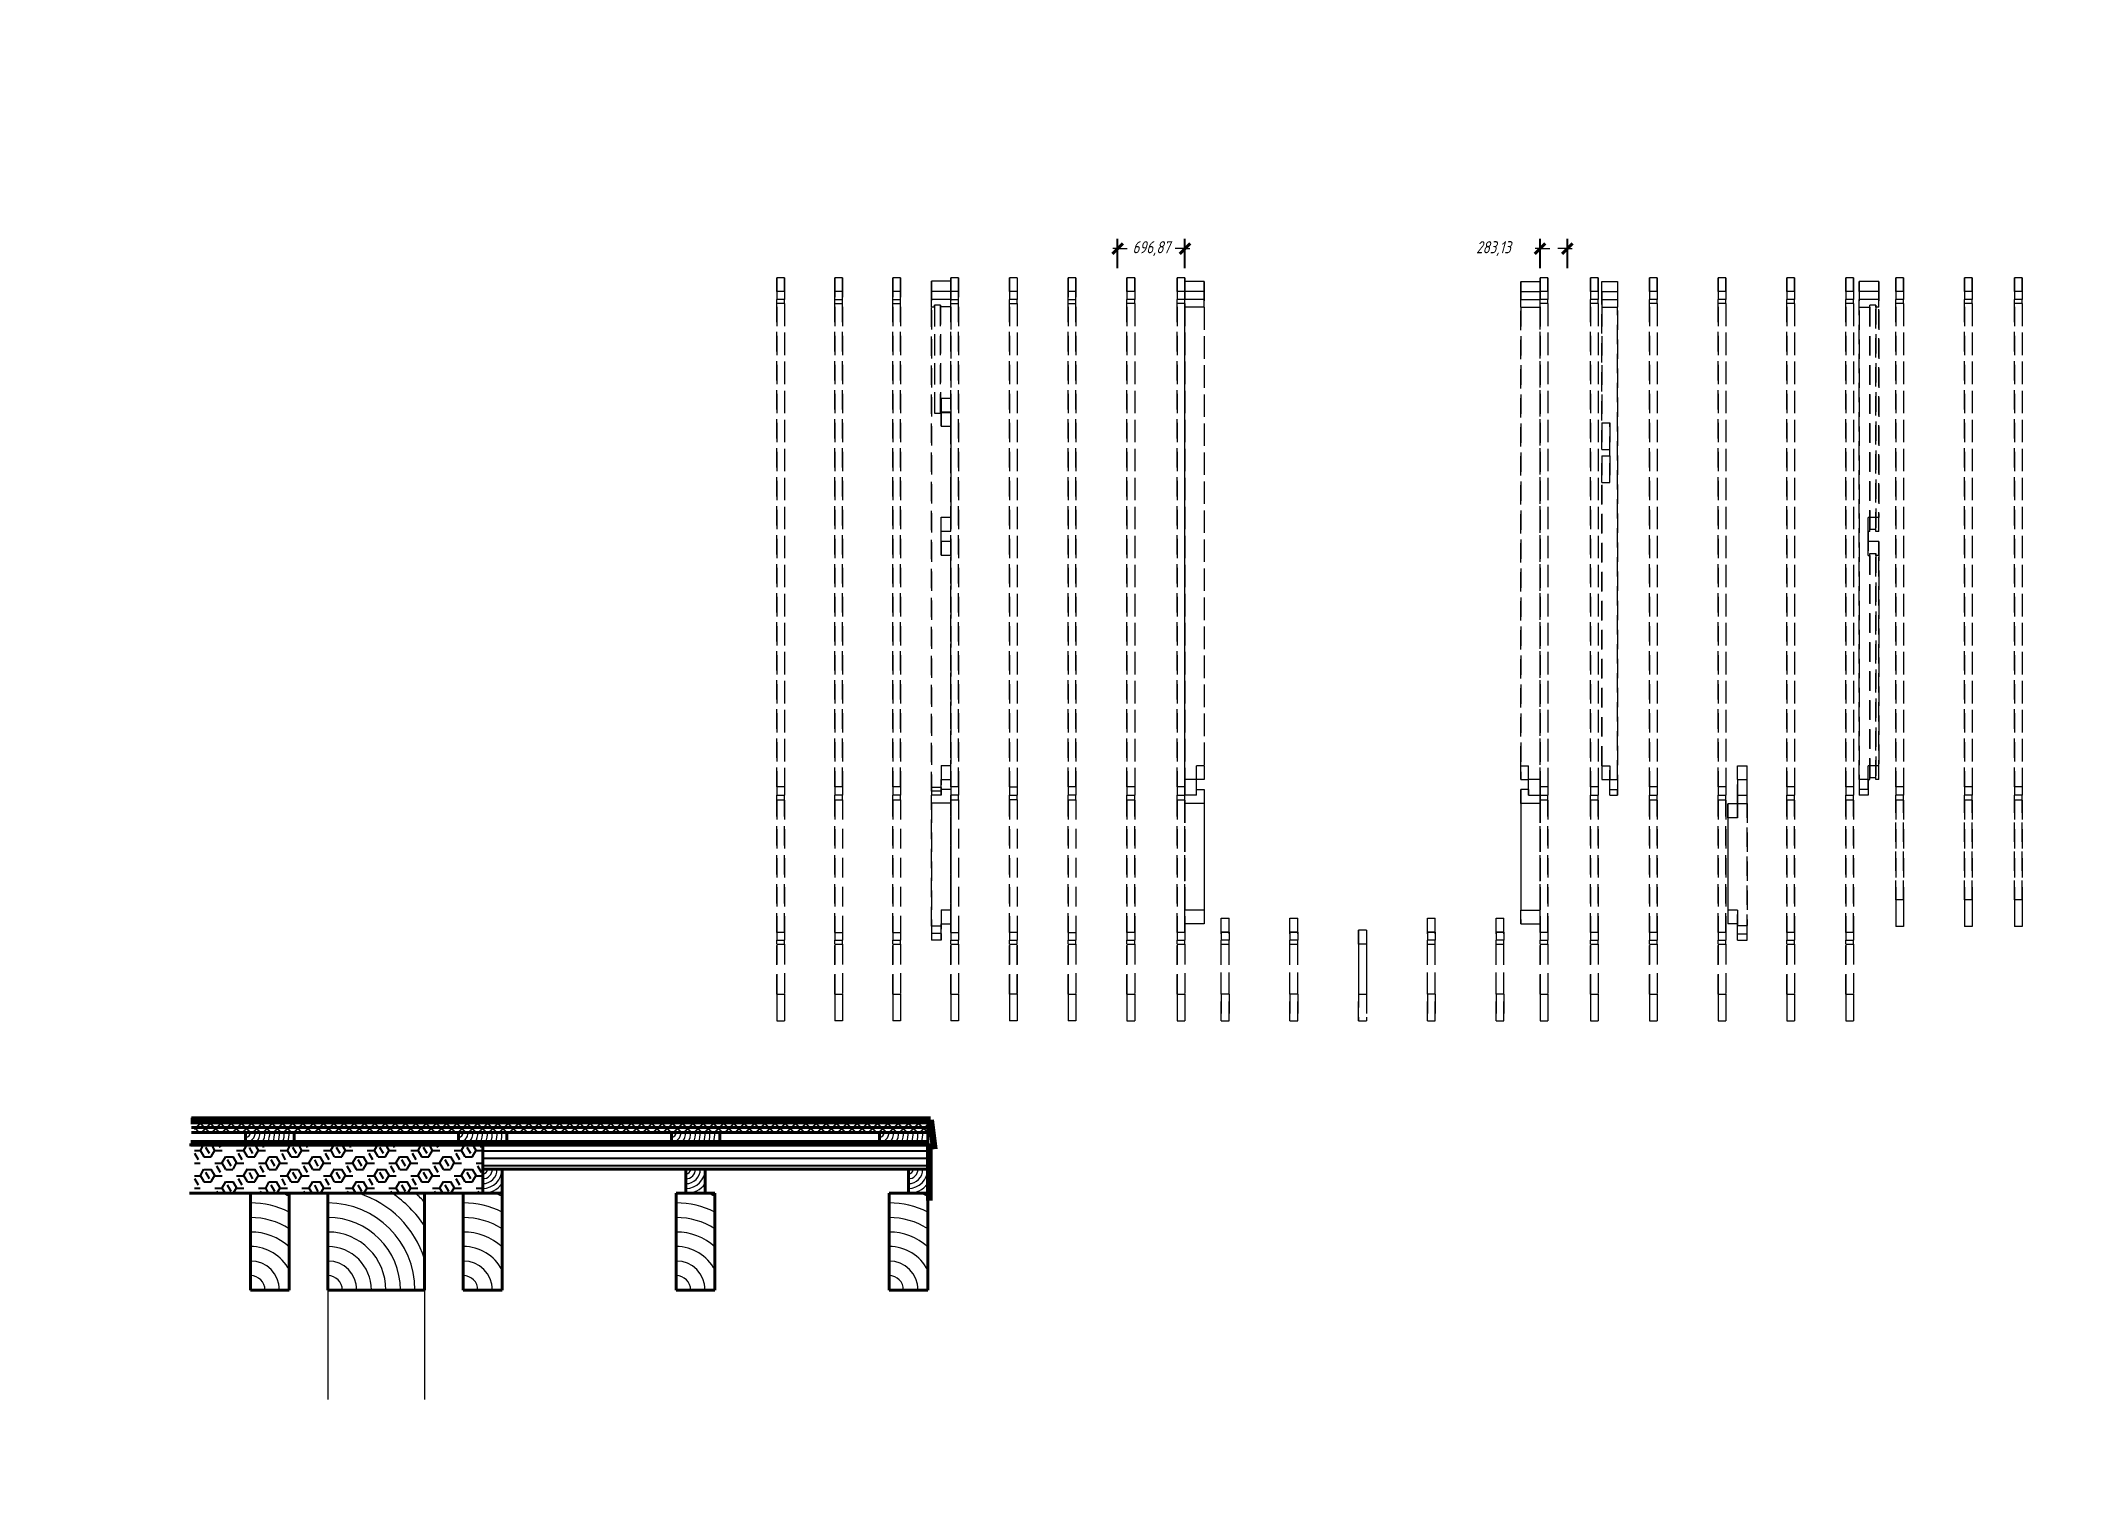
# Model space of a CAD drawing. Header units: millimetres. Extents: x 0 to 6720, y 0 to 297.
# Drawn here: x 2520 to 2940, y 0 to 297 of the extents above; entities that cross this region are included whole.
import ezdxf

# ---------------------------------------------------------------- set-up
doc = ezdxf.new("R2010")
doc.units = ezdxf.units.MM
for name, pattern in [('K5LT_BASIC', [0]), ('K5LT_DASHED', [6, 4, -2]), ('K5LT_REINFORCED', [0]), ('K5LT_THIN', [0])]:
    doc.linetypes.add(name, pattern=pattern)
doc.layers.add('Системный слой', color=7, linetype='Continuous')
doc.styles.add('KDIMTEXTSTYLE', font='GOST_AU.SHX', dxfattribs={"width": 0.96, "oblique": 15, "height": 5})
doc.dimstyles.new('KDIMSTYLE (0.02)', dxfattribs={"dimtxt": 5, "dimasz": 1, "dimexe": 2, "dimexo": 0, "dimgap": 1, "dimtad": 1, "dimlfac": 50, "dimtxsty": 'KDIMTEXTSTYLE', "dimsah": 1, "dimcen": 0, "dimdle": 1, "dimadec": 0, "dimazin": 0, "dimtfac": 0.667, "dimtmove": 0, "dimatfit": 3, "dimfxl": 0, "dimtvp": 1, "dimtolj": 1, "dimtzin": 0, "dimarcsym": 0})

msp = doc.modelspace()

# ---------------------------------------------------------------- blocks, each defined once
blk = doc.blocks.new('U178')
at = {"layer": 'Системный слой', "color": 7, "linetype": 'K5LT_DASHED', "lineweight": 18}
for p, q in [((2672.16, 245.11), (2672.16, 247.99)), ((2673.76, 247.99), (2672.16, 247.99)), ((2672.16, 247.99), (2672.16, 94.37)), ((2673.76, 245.11), (2673.76, 247.99)), ((2673.76, 247.99), (2673.76, 94.37)), ((2684.16, 245.11), (2684.16, 247.99)), ((2685.76, 247.99), (2684.16, 247.99)), ((2684.16, 247.99), (2684.16, 94.37)), ((2685.76, 245.11), (2685.76, 247.99)), ((2685.76, 247.99), (2685.76, 94.37)), ((2696.16, 245.11), (2696.16, 247.99)), ((2697.76, 247.99), (2696.16, 247.99)), ((2696.16, 247.99), (2696.16, 94.37)), ((2697.76, 245.11), (2697.76, 247.99)), ((2697.76, 247.99), (2697.76, 94.37)), ((2708.16, 245.11), (2708.16, 247.99)), ((2709.76, 247.99), (2708.16, 247.99)), ((2708.16, 247.99), (2708.16, 94.37)), ((2709.76, 245.11), (2709.76, 247.99)), ((2709.76, 247.99), (2709.76, 94.37)), ((2721.89, 247.99), (2720.29, 247.99)), ((2720.29, 245.11), (2720.29, 247.99)), ((2720.29, 247.99), (2720.29, 94.37)), ((2721.89, 247.99), (2721.89, 245.11)), ((2721.89, 247.99), (2721.89, 94.37)), ((2732.43, 245.11), (2732.43, 247.99)), ((2734.03, 247.99), (2732.43, 247.99)), ((2732.43, 247.99), (2732.43, 94.37)), ((2734.03, 245.11), (2734.03, 247.99)), ((2734.03, 247.99), (2734.03, 94.37)), ((2744.56, 245.11), (2744.56, 247.99)), ((2746.16, 247.99), (2744.56, 247.99)), ((2744.56, 247.99), (2744.56, 94.37)), ((2746.16, 245.11), (2746.16, 247.99)), ((2746.16, 247.99), (2746.16, 94.37)), ((2754.96, 245.11), (2754.96, 247.99)), ((2756.56, 247.99), (2754.96, 247.99)), ((2754.96, 247.99), (2754.96, 94.37)), ((2756.56, 245.11), (2756.56, 247.99)), ((2756.56, 247.99), (2756.56, 94.37)), ((2829.96, 245.11), (2829.96, 247.99)), ((2831.56, 247.99), (2829.96, 247.99)), ((2829.96, 247.99), (2829.96, 94.37)), ((2831.56, 245.11), (2831.56, 247.99)), ((2831.56, 247.99), (2831.56, 94.37)), ((2840.36, 245.11), (2840.36, 247.99)), ((2841.96, 247.99), (2840.36, 247.99)), ((2840.36, 247.99), (2840.36, 94.37)), ((2841.96, 245.11), (2841.96, 247.99)), ((2841.96, 247.99), (2841.96, 94.37)), ((2852.56, 245.11), (2852.56, 247.99)), ((2854.16, 247.99), (2852.56, 247.99)), ((2852.56, 247.99), (2852.56, 94.37)), ((2854.16, 245.11), (2854.16, 247.99)), ((2854.16, 247.99), (2854.16, 94.37)), ((2866.76, 245.11), (2866.76, 247.99)), ((2868.36, 247.99), (2866.76, 247.99)), ((2866.76, 247.99), (2866.76, 94.37)), ((2868.36, 245.11), (2868.36, 247.99)), ((2868.36, 247.99), (2868.36, 94.37)), ((2880.96, 245.11), (2880.96, 247.99)), ((2882.56, 247.99), (2880.96, 247.99)), ((2880.96, 247.99), (2880.96, 94.37)), ((2882.56, 245.11), (2882.56, 247.99)), ((2882.56, 247.99), (2882.56, 94.37)), ((2893.16, 245.11), (2893.16, 247.99)), ((2894.76, 247.99), (2893.16, 247.99)), ((2893.16, 247.99), (2893.16, 94.37)), ((2894.76, 245.11), (2894.76, 247.99)), ((2894.76, 247.99), (2894.76, 94.37)), ((2903.48, 245.11), (2903.48, 247.99)), ((2905.08, 247.99), (2903.48, 247.99)), ((2903.48, 247.99), (2903.48, 113.85)), ((2905.08, 245.11), (2905.08, 247.99)), ((2905.08, 247.99), (2905.08, 113.85)), ((2917.68, 245.11), (2917.68, 247.99)), ((2919.28, 247.99), (2917.68, 247.99)), ((2917.68, 247.99), (2917.68, 113.85)), ((2919.28, 245.11), (2919.28, 247.99)), ((2919.28, 247.99), (2919.28, 113.85)), ((2928.01, 245.11), (2928.01, 247.99)), ((2929.61, 247.99), (2928.01, 247.99)), ((2928.01, 247.99), (2928.01, 113.85)), ((2929.61, 245.11), (2929.61, 247.99)), ((2929.61, 247.99), (2929.61, 113.85)), ((2673.76, 245.11), (2672.16, 245.11)), ((2672.16, 245.11), (2672.16, 243.48)), ((2673.76, 245.11), (2673.76, 243.48)), ((2684.16, 243.48), (2684.16, 245.11)), ((2685.76, 245.11), (2684.16, 245.11)), ((2685.76, 243.48), (2685.76, 245.11)), ((2696.16, 243.48), (2696.16, 245.11)), ((2697.76, 245.11), (2696.16, 245.11)), ((2697.76, 243.48), (2697.76, 245.11)), ((2708.16, 247.29), (2704.16, 247.29)), ((2704.16, 245.11), (2704.16, 247.29)), ((2704.16, 247.29), (2704.16, 112.41)), ((2708.16, 245.11), (2704.16, 245.11)), ((2704.16, 243.48), (2704.16, 245.11)), ((2708.16, 245.11), (2708.16, 247.29)), ((2708.16, 247.29), (2708.16, 223.12)), ((2708.16, 243.48), (2708.16, 245.11)), ((2708.16, 243.48), (2708.16, 245.11)), ((2709.76, 245.11), (2708.16, 245.11)), ((2709.76, 243.48), (2709.76, 245.11)), ((2721.89, 245.11), (2720.29, 245.11)), ((2720.29, 245.11), (2720.29, 243.48)), ((2721.89, 245.11), (2721.89, 243.48)), ((2732.43, 243.48), (2732.43, 245.11)), ((2734.03, 245.11), (2732.43, 245.11)), ((2734.03, 243.48), (2734.03, 245.11)), ((2746.16, 245.11), (2744.56, 245.11)), ((2744.56, 245.11), (2744.56, 243.48)), ((2746.16, 245.11), (2746.16, 243.48)), ((2756.56, 245.11), (2754.96, 245.11)), ((2754.96, 245.11), (2754.96, 243.48)), ((2760.56, 247.23), (2756.56, 247.23)), ((2756.56, 117.28), (2756.56, 247.23)), ((2756.56, 247.23), (2756.56, 245.11)), ((2756.56, 245.11), (2756.56, 243.48)), ((2760.56, 245.11), (2756.56, 245.11)), ((2756.56, 245.11), (2756.56, 243.48)), ((2760.56, 245.11), (2760.56, 247.23)), ((2760.56, 247.23), (2760.56, 147.12)), ((2760.56, 243.48), (2760.56, 245.11)), ((2825.96, 147.12), (2825.96, 247.23)), ((2825.96, 247.23), (2825.96, 245.11)), ((2825.96, 247.23), (2829.96, 247.23)), ((2825.96, 245.11), (2825.96, 243.48)), ((2825.96, 245.11), (2829.96, 245.11)), ((2829.96, 117.28), (2829.96, 247.23)), ((2829.96, 245.11), (2829.96, 247.23)), ((2831.56, 245.11), (2829.96, 245.11)), ((2829.96, 245.11), (2829.96, 243.48)), ((2829.96, 243.48), (2829.96, 245.11)), ((2831.56, 245.11), (2831.56, 243.48)), ((2841.96, 245.11), (2840.36, 245.11)), ((2840.36, 245.11), (2840.36, 243.48)), ((2841.96, 245.11), (2841.96, 243.48)), ((2842.76, 245.11), (2842.76, 247.23)), ((2842.76, 212.47), (2842.76, 247.23)), ((2842.76, 247.23), (2845.96, 247.23)), ((2842.76, 245.11), (2842.76, 243.48)), ((2842.76, 245.11), (2845.96, 245.11)), ((2845.96, 247.23), (2845.96, 245.11)), ((2845.96, 247.23), (2845.96, 142.19)), ((2845.96, 245.11), (2845.96, 243.48)), ((2854.16, 245.11), (2852.56, 245.11)), ((2852.56, 245.11), (2852.56, 243.48)), ((2854.16, 245.11), (2854.16, 243.48)), ((2868.36, 245.11), (2866.76, 245.11)), ((2866.76, 245.11), (2866.76, 243.48)), ((2868.36, 245.11), (2868.36, 243.48)), ((2882.56, 245.11), (2880.96, 245.11)), ((2880.96, 245.11), (2880.96, 243.48)), ((2882.56, 245.11), (2882.56, 243.48)), ((2894.76, 245.11), (2893.16, 245.11)), ((2893.16, 245.11), (2893.16, 243.48)), ((2894.76, 245.11), (2894.76, 243.48)), ((2899.96, 247.23), (2895.96, 247.23)), ((2895.96, 245.11), (2895.96, 247.23)), ((2895.96, 247.23), (2895.96, 142.19)), ((2899.96, 245.11), (2895.96, 245.11)), ((2895.96, 245.11), (2895.96, 243.48)), ((2899.96, 245.11), (2899.96, 247.23)), ((2899.96, 247.23), (2899.96, 198.41)), ((2899.96, 243.48), (2899.96, 245.11)), ((2905.08, 245.11), (2903.48, 245.11)), ((2903.48, 245.11), (2903.48, 243.48)), ((2905.08, 245.11), (2905.08, 243.48)), ((2919.28, 245.11), (2917.68, 245.11)), ((2917.68, 245.11), (2917.68, 243.48)), ((2919.28, 245.11), (2919.28, 243.48)), ((2929.61, 245.11), (2928.01, 245.11)), ((2928.01, 245.11), (2928.01, 243.48)), ((2929.61, 245.11), (2929.61, 243.48)), ((2672.16, 242.64), (2672.16, 243.48)), ((2673.76, 243.48), (2672.16, 243.48)), ((2673.76, 242.64), (2672.16, 242.64)), ((2672.16, 142.77), (2672.16, 242.64)), ((2673.76, 242.64), (2673.76, 243.48)), ((2673.76, 242.64), (2673.76, 142.77)), ((2684.16, 242.64), (2684.16, 243.48)), ((2684.16, 243.48), (2685.76, 243.48)), ((2684.16, 142.77), (2684.16, 242.64)), ((2684.16, 242.64), (2685.76, 242.64)), ((2685.76, 242.64), (2685.76, 243.48)), ((2685.76, 142.77), (2685.76, 242.64)), ((2696.16, 242.64), (2696.16, 243.48)), ((2696.16, 243.48), (2697.76, 243.48)), ((2696.16, 142.77), (2696.16, 242.64)), ((2696.16, 242.64), (2697.76, 242.64)), ((2697.76, 242.64), (2697.76, 243.48)), ((2697.76, 142.77), (2697.76, 242.64)), ((2708.16, 243.48), (2704.16, 243.48)), ((2704.16, 241.94), (2704.16, 243.48)), ((2704.16, 141.83), (2704.16, 241.94)), ((2704.16, 241.94), (2704.76, 241.94)), ((2704.76, 241.94), (2704.76, 242.3)), ((2706, 242.3), (2704.76, 242.3)), ((2704.76, 242.3), (2704.76, 219.99)), ((2704.76, 241.94), (2704.76, 219.99)), ((2706, 241.94), (2706, 242.3)), ((2706, 242.3), (2706, 219.99)), ((2708.16, 241.94), (2706, 241.94)), ((2706, 219.99), (2706, 241.94)), ((2708.16, 241.94), (2708.16, 243.48)), ((2708.16, 242.64), (2708.16, 243.48)), ((2708.16, 243.48), (2709.76, 243.48)), ((2708.16, 142.77), (2708.16, 242.64)), ((2708.16, 242.64), (2709.76, 242.64)), ((2708.16, 241.94), (2708.16, 220.24)), ((2709.76, 242.64), (2709.76, 243.48)), ((2709.76, 142.77), (2709.76, 242.64)), ((2720.29, 242.64), (2720.29, 243.48)), ((2721.89, 243.48), (2720.29, 243.48)), ((2720.29, 142.77), (2720.29, 242.64)), ((2720.29, 242.64), (2721.89, 242.64)), ((2721.89, 242.64), (2721.89, 243.48)), ((2721.89, 242.64), (2721.89, 142.77)), ((2732.43, 242.64), (2732.43, 243.48)), ((2732.43, 243.48), (2734.03, 243.48)), ((2732.43, 142.77), (2732.43, 242.64)), ((2732.43, 242.64), (2734.03, 242.64)), ((2734.03, 242.64), (2734.03, 243.48)), ((2734.03, 142.77), (2734.03, 242.64)), ((2744.56, 242.64), (2744.56, 243.48)), ((2746.16, 243.48), (2744.56, 243.48)), ((2746.16, 242.64), (2744.56, 242.64)), ((2744.56, 142.77), (2744.56, 242.64)), ((2746.16, 242.64), (2746.16, 243.48)), ((2746.16, 242.64), (2746.16, 142.77)), ((2754.96, 242.64), (2754.96, 243.48)), ((2756.56, 243.48), (2754.96, 243.48)), ((2756.56, 242.64), (2754.96, 242.64)), ((2754.96, 142.77), (2754.96, 242.64)), ((2756.56, 242.64), (2756.56, 243.48)), ((2760.56, 243.48), (2756.56, 243.48)), ((2756.56, 241.88), (2756.56, 243.48)), ((2756.56, 242.64), (2756.56, 142.77)), ((2760.56, 241.88), (2756.56, 241.88)), ((2756.56, 144.23), (2756.56, 241.88)), ((2760.56, 241.88), (2760.56, 243.48)), ((2760.56, 241.88), (2760.56, 144.23)), ((2825.96, 241.88), (2825.96, 243.48)), ((2825.96, 243.48), (2829.96, 243.48)), ((2825.96, 241.88), (2825.96, 144.23)), ((2825.96, 241.88), (2829.96, 241.88)), ((2829.96, 242.64), (2829.96, 243.48)), ((2831.56, 243.48), (2829.96, 243.48)), ((2829.96, 241.88), (2829.96, 243.48)), ((2831.56, 242.64), (2829.96, 242.64)), ((2829.96, 142.77), (2829.96, 242.64)), ((2829.96, 241.88), (2829.96, 144.23)), ((2831.56, 242.64), (2831.56, 243.48)), ((2831.56, 242.64), (2831.56, 142.77)), ((2840.36, 242.64), (2840.36, 243.48)), ((2841.96, 243.48), (2840.36, 243.48)), ((2841.96, 242.64), (2840.36, 242.64)), ((2840.36, 142.77), (2840.36, 242.64)), ((2841.96, 242.64), (2841.96, 243.48)), ((2841.96, 242.64), (2841.96, 142.77)), ((2842.76, 243.48), (2842.76, 241.88)), ((2842.76, 243.48), (2845.96, 243.48)), ((2842.76, 241.88), (2842.76, 218.02)), ((2842.76, 241.88), (2845.96, 241.88)), ((2845.96, 243.48), (2845.96, 241.88)), ((2845.96, 144.23), (2845.96, 241.88)), ((2852.56, 242.64), (2852.56, 243.48)), ((2854.16, 243.48), (2852.56, 243.48)), ((2854.16, 242.64), (2852.56, 242.64)), ((2852.56, 142.77), (2852.56, 242.64)), ((2854.16, 242.64), (2854.16, 243.48)), ((2854.16, 242.64), (2854.16, 142.77)), ((2866.76, 242.64), (2866.76, 243.48)), ((2868.36, 243.48), (2866.76, 243.48)), ((2868.36, 242.64), (2866.76, 242.64)), ((2866.76, 142.77), (2866.76, 242.64)), ((2868.36, 242.64), (2868.36, 243.48)), ((2868.36, 242.64), (2868.36, 142.77)), ((2880.96, 242.64), (2880.96, 243.48)), ((2882.56, 243.48), (2880.96, 243.48)), ((2882.56, 242.64), (2880.96, 242.64)), ((2880.96, 142.77), (2880.96, 242.64)), ((2882.56, 242.64), (2882.56, 243.48)), ((2882.56, 242.64), (2882.56, 142.77)), ((2893.16, 242.64), (2893.16, 243.48)), ((2894.76, 243.48), (2893.16, 243.48)), ((2894.76, 242.64), (2893.16, 242.64)), ((2893.16, 142.77), (2893.16, 242.64)), ((2894.76, 242.64), (2894.76, 243.48)), ((2894.76, 242.64), (2894.76, 142.77)), ((2899.96, 243.48), (2895.96, 243.48)), ((2895.96, 241.88), (2895.96, 243.48)), ((2895.96, 144.23), (2895.96, 241.88)), ((2895.96, 241.88), (2898.12, 241.88)), ((2898.12, 241.88), (2898.12, 242.3)), ((2899.36, 242.3), (2898.12, 242.3)), ((2898.12, 195.94), (2898.12, 242.3)), ((2898.12, 241.88), (2898.12, 195.52)), ((2899.36, 241.88), (2899.36, 242.3)), ((2899.36, 242.3), (2899.36, 195.94)), ((2899.96, 241.88), (2899.36, 241.88)), ((2899.36, 195.52), (2899.36, 241.88)), ((2899.96, 241.88), (2899.96, 243.48)), ((2899.96, 195.52), (2899.96, 241.88)), ((2903.48, 242.64), (2903.48, 243.48)), ((2905.08, 243.48), (2903.48, 243.48)), ((2905.08, 242.64), (2903.48, 242.64)), ((2903.48, 142.77), (2903.48, 242.64)), ((2905.08, 242.64), (2905.08, 243.48)), ((2905.08, 242.64), (2905.08, 142.77)), ((2917.68, 242.64), (2917.68, 243.48)), ((2919.28, 243.48), (2917.68, 243.48)), ((2919.28, 242.64), (2917.68, 242.64)), ((2917.68, 142.77), (2917.68, 242.64)), ((2919.28, 242.64), (2919.28, 243.48)), ((2919.28, 242.64), (2919.28, 142.77)), ((2928.01, 242.64), (2928.01, 243.48)), ((2929.61, 243.48), (2928.01, 243.48)), ((2929.61, 242.64), (2928.01, 242.64)), ((2928.01, 142.77), (2928.01, 242.64)), ((2929.61, 242.64), (2929.61, 243.48)), ((2929.61, 242.64), (2929.61, 142.77)), ((2706.16, 220.16), (2706.16, 223.12)), ((2706.16, 223.12), (2708.16, 223.12)), ((2706.16, 223.12), (2706.16, 220.24)), ((2708.16, 223.12), (2708.16, 220.24)), ((2704.76, 219.99), (2706, 219.99)), ((2706.16, 217.28), (2706.16, 220.24)), ((2706.16, 220.24), (2708.16, 220.24)), ((2706.16, 220.16), (2706.16, 217.28)), ((2706.16, 220.16), (2708.16, 220.16)), ((2708.16, 217.28), (2708.16, 220.16)), ((2708.16, 220.16), (2708.16, 198.47)), ((2706.16, 217.28), (2708.16, 217.28)), ((2708.16, 195.58), (2708.16, 217.28)), ((2842.76, 218.02), (2842.76, 212.47)), ((2842.76, 218.02), (2844.36, 218.02)), ((2844.36, 211.18), (2844.36, 218.02)), ((2844.36, 218.02), (2844.36, 212.47)), ((2842.76, 212.47), (2844.36, 212.47)), ((2842.76, 205.63), (2842.76, 211.18)), ((2842.76, 211.18), (2842.76, 144.23)), ((2842.76, 211.18), (2844.36, 211.18)), ((2844.36, 205.63), (2844.36, 212.47)), ((2844.36, 211.18), (2844.36, 205.63)), ((2842.76, 147.12), (2842.76, 205.63)), ((2842.76, 205.63), (2844.36, 205.63)), ((2706.16, 193.53), (2706.16, 198.47)), ((2706.16, 195.58), (2706.16, 198.47)), ((2706.16, 198.47), (2708.16, 198.47)), ((2708.16, 195.58), (2708.16, 198.47)), ((2899.96, 198.41), (2897.8, 198.41)), ((2897.8, 195.52), (2897.8, 198.41)), ((2897.8, 193.47), (2897.8, 198.41)), ((2899.96, 195.52), (2899.96, 198.41)), ((2706.16, 190.65), (2706.16, 195.58)), ((2706.16, 195.58), (2708.16, 195.58)), ((2706.16, 193.53), (2706.16, 190.65)), ((2706.16, 193.53), (2708.16, 193.53)), ((2708.16, 190.65), (2708.16, 193.53)), ((2708.16, 193.53), (2708.16, 147.18)), ((2898.12, 195.52), (2897.8, 195.52)), ((2897.8, 195.52), (2897.8, 190.59)), ((2899.96, 193.47), (2897.8, 193.47)), ((2897.8, 190.59), (2897.8, 193.47)), ((2898.12, 195.52), (2898.12, 195.94)), ((2899.36, 195.94), (2898.12, 195.94)), ((2899.36, 195.52), (2899.36, 195.94)), ((2899.96, 195.52), (2899.36, 195.52)), ((2899.96, 190.59), (2899.96, 193.47)), ((2899.96, 193.47), (2899.96, 147.12)), ((2706.16, 190.65), (2708.16, 190.65)), ((2708.16, 144.29), (2708.16, 190.65)), ((2897.8, 190.59), (2898.12, 190.59)), ((2898.12, 190.59), (2898.12, 191.01)), ((2898.12, 144.65), (2898.12, 191.01)), ((2898.12, 191.01), (2899.36, 191.01)), ((2898.12, 190.59), (2898.12, 144.23)), ((2899.36, 190.59), (2899.36, 191.01)), ((2899.36, 191.01), (2899.36, 144.65)), ((2899.96, 190.59), (2899.36, 190.59)), ((2899.36, 144.23), (2899.36, 190.59)), ((2899.96, 144.23), (2899.96, 190.59)), ((2706.16, 147.18), (2706.16, 142.25)), ((2706.16, 147.18), (2708.16, 147.18)), ((2706.16, 147.18), (2706.16, 144.29)), ((2708.16, 144.29), (2708.16, 147.18)), ((2758.96, 142.19), (2758.96, 147.12)), ((2760.56, 147.12), (2758.96, 147.12)), ((2758.96, 144.23), (2758.96, 147.12)), ((2760.56, 147.12), (2760.56, 144.23)), ((2825.96, 144.23), (2825.96, 147.12)), ((2825.96, 147.12), (2827.56, 147.12)), ((2827.56, 142.19), (2827.56, 147.12)), ((2827.56, 144.23), (2827.56, 147.12)), ((2842.76, 147.12), (2844.36, 147.12)), ((2842.76, 147.12), (2842.76, 144.23)), ((2844.36, 142.19), (2844.36, 147.12)), ((2844.36, 147.12), (2844.36, 144.23)), ((2870.76, 144.23), (2870.76, 147.12)), ((2870.76, 139.23), (2870.76, 147.12)), ((2870.76, 147.12), (2872.76, 147.12)), ((2872.76, 144.23), (2872.76, 147.12)), ((2872.76, 112.35), (2872.76, 147.12)), ((2899.96, 147.12), (2897.8, 147.12)), ((2897.8, 144.23), (2897.8, 147.12)), ((2897.8, 142.19), (2897.8, 147.12)), ((2899.96, 144.23), (2899.96, 147.12)), ((2706.16, 141.83), (2706.16, 144.29)), ((2706.16, 144.29), (2708.16, 144.29)), ((2756.56, 140.99), (2756.56, 144.23)), ((2758.96, 144.23), (2756.56, 144.23)), ((2758.96, 140.99), (2758.96, 144.23)), ((2760.56, 144.23), (2758.96, 144.23)), ((2825.96, 144.23), (2827.56, 144.23)), ((2827.56, 140.99), (2827.56, 144.23)), ((2829.96, 144.23), (2827.56, 144.23)), ((2829.96, 140.99), (2829.96, 144.23)), ((2842.76, 144.23), (2844.36, 144.23)), ((2844.36, 140.99), (2844.36, 144.23)), ((2844.36, 144.23), (2845.96, 144.23)), ((2845.96, 144.23), (2845.96, 140.99)), ((2870.76, 144.23), (2870.76, 140.99)), ((2870.76, 144.23), (2872.76, 144.23)), ((2872.76, 140.99), (2872.76, 144.23)), ((2897.8, 144.23), (2895.96, 144.23)), ((2895.96, 144.23), (2895.96, 140.99)), ((2897.8, 144.23), (2897.8, 140.99)), ((2897.8, 144.23), (2898.12, 144.23)), ((2898.12, 144.23), (2898.12, 144.65)), ((2898.12, 144.65), (2899.36, 144.65)), ((2899.36, 144.23), (2899.36, 144.65)), ((2899.96, 144.23), (2899.36, 144.23)), ((2673.76, 142.77), (2672.16, 142.77)), ((2672.16, 142.77), (2672.16, 140.99)), ((2672.16, 140.06), (2672.16, 140.99)), ((2672.16, 140.99), (2673.76, 140.99)), ((2672.16, 112.61), (2672.16, 140.06)), ((2672.16, 140.06), (2673.76, 140.06)), ((2673.76, 142.77), (2673.76, 140.99)), ((2673.76, 140.06), (2673.76, 140.99)), ((2673.76, 112.61), (2673.76, 140.06)), ((2685.76, 142.77), (2684.16, 142.77)), ((2684.16, 142.77), (2684.16, 140.99)), ((2684.16, 140.06), (2684.16, 140.99)), ((2685.76, 140.99), (2684.16, 140.99)), ((2684.16, 112.61), (2684.16, 140.06)), ((2684.16, 140.06), (2685.76, 140.06)), ((2685.76, 142.77), (2685.76, 140.99)), ((2685.76, 140.06), (2685.76, 140.99)), ((2685.76, 140.06), (2685.76, 112.61)), ((2697.76, 142.77), (2696.16, 142.77)), ((2696.16, 142.77), (2696.16, 140.99)), ((2696.16, 140.06), (2696.16, 140.99)), ((2697.76, 140.99), (2696.16, 140.99)), ((2696.16, 112.61), (2696.16, 140.06)), ((2696.16, 140.06), (2697.76, 140.06)), ((2697.76, 142.77), (2697.76, 140.99)), ((2697.76, 140.06), (2697.76, 140.99)), ((2697.76, 140.06), (2697.76, 112.61)), ((2706.16, 142.61), (2704.16, 142.61)), ((2704.16, 141.83), (2704.16, 142.61)), ((2704.16, 142.61), (2704.16, 140.99)), ((2706.16, 141.83), (2704.16, 141.83)), ((2706.16, 140.99), (2704.16, 140.99)), ((2704.16, 139.36), (2704.16, 140.99)), ((2708.16, 139.36), (2704.16, 139.36)), ((2704.16, 113.96), (2704.16, 139.36)), ((2706.16, 140.99), (2706.16, 142.61)), ((2706.16, 142.61), (2706.16, 141.83)), ((2706.16, 142.25), (2706.16, 140.99)), ((2706.16, 142.25), (2708.16, 142.25)), ((2709.76, 142.77), (2708.16, 142.77)), ((2708.16, 142.77), (2708.16, 140.99)), ((2708.16, 142.25), (2708.16, 117.34)), ((2708.16, 142.25), (2708.16, 139.36)), ((2708.16, 140.06), (2708.16, 140.99)), ((2709.76, 140.99), (2708.16, 140.99)), ((2708.16, 112.61), (2708.16, 140.06)), ((2708.16, 140.06), (2709.76, 140.06)), ((2708.16, 114.46), (2708.16, 139.36)), ((2709.76, 142.77), (2709.76, 140.99)), ((2709.76, 140.06), (2709.76, 140.99)), ((2709.76, 140.06), (2709.76, 112.61)), ((2720.29, 142.77), (2720.29, 140.99)), ((2720.29, 142.77), (2721.89, 142.77)), ((2720.29, 140.06), (2720.29, 140.99)), ((2720.29, 140.99), (2721.89, 140.99)), ((2721.89, 140.06), (2720.29, 140.06)), ((2720.29, 112.61), (2720.29, 140.06)), ((2721.89, 142.77), (2721.89, 140.99)), ((2721.89, 140.06), (2721.89, 140.99)), ((2721.89, 140.06), (2721.89, 112.61)), ((2734.03, 142.77), (2732.43, 142.77)), ((2732.43, 142.77), (2732.43, 140.99)), ((2732.43, 140.06), (2732.43, 140.99)), ((2734.03, 140.99), (2732.43, 140.99)), ((2732.43, 112.61), (2732.43, 140.06)), ((2732.43, 140.06), (2734.03, 140.06)), ((2734.03, 142.77), (2734.03, 140.99)), ((2734.03, 140.06), (2734.03, 140.99)), ((2734.03, 140.06), (2734.03, 112.61)), ((2746.16, 142.77), (2744.56, 142.77)), ((2744.56, 142.77), (2744.56, 140.99)), ((2744.56, 140.06), (2744.56, 140.99)), ((2744.56, 140.99), (2746.16, 140.99)), ((2744.56, 112.61), (2744.56, 140.06)), ((2744.56, 140.06), (2746.16, 140.06)), ((2746.16, 142.77), (2746.16, 140.99)), ((2746.16, 140.06), (2746.16, 140.99)), ((2746.16, 112.61), (2746.16, 140.06)), ((2756.56, 142.77), (2754.96, 142.77)), ((2754.96, 142.77), (2754.96, 140.99)), ((2754.96, 140.06), (2754.96, 140.99)), ((2754.96, 140.99), (2756.56, 140.99)), ((2754.96, 112.61), (2754.96, 140.06)), ((2754.96, 140.06), (2756.56, 140.06)), ((2756.56, 142.77), (2756.56, 140.99)), ((2756.56, 140.06), (2756.56, 140.99)), ((2758.96, 140.99), (2756.56, 140.99)), ((2756.56, 139.3), (2756.56, 140.99)), ((2756.56, 112.61), (2756.56, 140.06)), ((2760.56, 139.3), (2756.56, 139.3)), ((2756.56, 139.3), (2756.56, 114.4)), ((2758.96, 140.99), (2758.96, 142.19)), ((2758.96, 142.19), (2760.56, 142.19)), ((2760.56, 142.19), (2760.56, 139.3)), ((2760.56, 142.19), (2760.56, 117.28)), ((2760.56, 139.3), (2760.56, 114.4)), ((2827.56, 142.19), (2825.96, 142.19)), ((2825.96, 139.3), (2825.96, 142.19)), ((2825.96, 142.19), (2825.96, 117.28)), ((2829.96, 139.3), (2825.96, 139.3)), ((2825.96, 139.3), (2825.96, 114.4)), ((2827.56, 142.19), (2827.56, 140.99)), ((2827.56, 140.99), (2829.96, 140.99)), ((2831.56, 142.77), (2829.96, 142.77)), ((2829.96, 142.77), (2829.96, 140.99)), ((2829.96, 140.06), (2829.96, 140.99)), ((2829.96, 140.99), (2831.56, 140.99)), ((2829.96, 140.99), (2829.96, 139.3)), ((2829.96, 112.61), (2829.96, 140.06)), ((2829.96, 140.06), (2831.56, 140.06)), ((2829.96, 139.3), (2829.96, 114.4)), ((2831.56, 142.77), (2831.56, 140.99)), ((2831.56, 140.06), (2831.56, 140.99)), ((2831.56, 112.61), (2831.56, 140.06)), ((2841.96, 142.77), (2840.36, 142.77)), ((2840.36, 142.77), (2840.36, 140.99)), ((2840.36, 140.06), (2840.36, 140.99)), ((2840.36, 140.99), (2841.96, 140.99)), ((2840.36, 112.61), (2840.36, 140.06)), ((2840.36, 140.06), (2841.96, 140.06)), ((2841.96, 142.77), (2841.96, 140.99)), ((2841.96, 140.06), (2841.96, 140.99)), ((2841.96, 112.61), (2841.96, 140.06)), ((2844.36, 140.99), (2844.36, 142.19)), ((2844.36, 142.19), (2845.96, 142.19)), ((2844.36, 140.99), (2845.96, 140.99)), ((2845.96, 140.99), (2845.96, 142.19)), ((2854.16, 142.77), (2852.56, 142.77)), ((2852.56, 142.77), (2852.56, 140.99)), ((2852.56, 140.06), (2852.56, 140.99)), ((2852.56, 140.99), (2854.16, 140.99)), ((2852.56, 112.61), (2852.56, 140.06)), ((2852.56, 140.06), (2854.16, 140.06)), ((2854.16, 142.77), (2854.16, 140.99)), ((2854.16, 140.06), (2854.16, 140.99)), ((2854.16, 112.61), (2854.16, 140.06)), ((2868.36, 142.77), (2866.76, 142.77)), ((2866.76, 142.77), (2866.76, 140.99)), ((2866.76, 140.06), (2866.76, 140.99)), ((2866.76, 140.99), (2868.36, 140.99)), ((2866.76, 112.61), (2866.76, 140.06)), ((2866.76, 140.06), (2868.36, 140.06)), ((2868.36, 142.77), (2868.36, 140.99)), ((2868.36, 140.06), (2868.36, 140.99)), ((2868.36, 112.61), (2868.36, 140.06)), ((2870.76, 139.23), (2868.76, 139.23)), ((2868.76, 136.34), (2868.76, 139.23)), ((2868.76, 139.23), (2868.76, 117.28)), ((2870.76, 140.99), (2870.76, 139.3)), ((2870.76, 140.99), (2872.76, 140.99)), ((2870.76, 139.3), (2870.76, 136.34)), ((2870.76, 139.3), (2872.76, 139.3)), ((2870.76, 136.34), (2870.76, 139.23)), ((2872.76, 139.3), (2872.76, 140.99)), ((2872.76, 139.3), (2872.76, 114.07)), ((2882.56, 142.77), (2880.96, 142.77)), ((2880.96, 142.77), (2880.96, 140.99)), ((2880.96, 140.06), (2880.96, 140.99)), ((2880.96, 140.99), (2882.56, 140.99)), ((2880.96, 112.61), (2880.96, 140.06)), ((2880.96, 140.06), (2882.56, 140.06)), ((2882.56, 142.77), (2882.56, 140.99)), ((2882.56, 140.06), (2882.56, 140.99)), ((2882.56, 112.61), (2882.56, 140.06)), ((2894.76, 142.77), (2893.16, 142.77)), ((2893.16, 142.77), (2893.16, 140.99)), ((2893.16, 140.06), (2893.16, 140.99)), ((2893.16, 140.99), (2894.76, 140.99)), ((2893.16, 112.61), (2893.16, 140.06)), ((2893.16, 140.06), (2894.76, 140.06)), ((2894.76, 142.77), (2894.76, 140.99)), ((2894.76, 140.06), (2894.76, 140.99)), ((2894.76, 112.61), (2894.76, 140.06)), ((2897.8, 142.19), (2895.96, 142.19)), ((2895.96, 142.19), (2895.96, 140.99)), ((2897.8, 140.99), (2895.96, 140.99)), ((2897.8, 142.19), (2897.8, 140.99)), ((2905.08, 142.77), (2903.48, 142.77)), ((2903.48, 142.77), (2903.48, 140.99)), ((2903.48, 140.06), (2903.48, 140.99)), ((2905.08, 140.99), (2903.48, 140.99)), ((2903.48, 119.4), (2903.48, 140.06)), ((2903.48, 140.06), (2905.08, 140.06)), ((2905.08, 142.77), (2905.08, 140.99)), ((2905.08, 140.06), (2905.08, 140.99)), ((2905.08, 119.4), (2905.08, 140.06)), ((2919.28, 142.77), (2917.68, 142.77)), ((2917.68, 142.77), (2917.68, 140.99)), ((2917.68, 140.06), (2917.68, 140.99)), ((2919.28, 140.99), (2917.68, 140.99)), ((2917.68, 119.4), (2917.68, 140.06)), ((2917.68, 140.06), (2919.28, 140.06)), ((2919.28, 142.77), (2919.28, 140.99)), ((2919.28, 140.06), (2919.28, 140.99)), ((2919.28, 119.4), (2919.28, 140.06)), ((2929.61, 142.77), (2928.01, 142.77)), ((2928.01, 142.77), (2928.01, 140.99)), ((2928.01, 140.06), (2928.01, 140.99)), ((2929.61, 140.99), (2928.01, 140.99)), ((2928.01, 119.4), (2928.01, 140.06)), ((2928.01, 140.06), (2929.61, 140.06)), ((2929.61, 142.77), (2929.61, 140.99)), ((2929.61, 140.06), (2929.61, 140.99)), ((2929.61, 119.4), (2929.61, 140.06)), ((2870.76, 136.34), (2868.76, 136.34)), ((2868.76, 136.34), (2868.76, 114.4)), ((2905.08, 119.4), (2903.48, 119.4)), ((2903.48, 119.4), (2903.48, 113.85)), ((2905.08, 119.4), (2905.08, 113.85)), ((2919.28, 119.4), (2917.68, 119.4)), ((2917.68, 119.4), (2917.68, 113.85)), ((2919.28, 119.4), (2919.28, 113.85)), ((2929.61, 119.4), (2928.01, 119.4)), ((2928.01, 119.4), (2928.01, 113.85)), ((2929.61, 119.4), (2929.61, 113.85)), ((2706.16, 113.96), (2704.16, 113.96)), ((2704.16, 113.96), (2704.16, 111.04)), ((2706.16, 117.34), (2706.16, 112.41)), ((2706.16, 117.34), (2708.16, 117.34)), ((2706.16, 117.34), (2706.16, 114.46)), ((2706.16, 113.96), (2706.16, 114.46)), ((2706.16, 114.46), (2708.16, 114.46)), ((2706.16, 111.04), (2706.16, 113.96)), ((2708.16, 117.34), (2708.16, 114.46)), ((2760.56, 117.28), (2756.56, 117.28)), ((2756.56, 114.4), (2756.56, 117.28)), ((2760.56, 114.4), (2756.56, 114.4)), ((2760.56, 117.28), (2760.56, 114.4)), ((2764.06, 112.69), (2764.06, 115.58)), ((2764.06, 94.37), (2764.06, 115.58)), ((2764.06, 115.58), (2765.66, 115.58)), ((2765.66, 112.69), (2765.66, 115.58)), ((2765.66, 94.37), (2765.66, 115.58)), ((2778.26, 112.69), (2778.26, 115.58)), ((2778.26, 94.37), (2778.26, 115.58)), ((2778.26, 115.58), (2779.86, 115.58)), ((2779.86, 112.69), (2779.86, 115.58)), ((2779.86, 94.37), (2779.86, 115.58)), ((2806.66, 112.69), (2806.66, 115.58)), ((2806.66, 94.37), (2806.66, 115.58)), ((2806.66, 115.58), (2808.26, 115.58)), ((2808.26, 112.69), (2808.26, 115.58)), ((2808.26, 94.37), (2808.26, 115.58)), ((2820.86, 112.69), (2820.86, 115.58)), ((2820.86, 94.37), (2820.86, 115.58)), ((2820.86, 115.58), (2822.46, 115.58)), ((2822.46, 112.69), (2822.46, 115.58)), ((2822.46, 94.37), (2822.46, 115.58)), ((2825.96, 114.4), (2825.96, 117.28)), ((2825.96, 117.28), (2829.96, 117.28)), ((2825.96, 114.4), (2829.96, 114.4)), ((2829.96, 114.4), (2829.96, 117.28)), ((2870.76, 117.28), (2868.76, 117.28)), ((2868.76, 117.28), (2868.76, 114.4)), ((2870.76, 114.4), (2868.76, 114.4)), ((2870.76, 112.35), (2870.76, 117.28)), ((2870.76, 117.28), (2870.76, 114.4)), ((2870.76, 114.4), (2870.76, 114.07)), ((2870.76, 111.04), (2870.76, 114.07)), ((2870.76, 114.07), (2872.76, 114.07)), ((2872.76, 111.04), (2872.76, 114.07)), ((2905.08, 113.85), (2903.48, 113.85)), ((2919.28, 113.85), (2917.68, 113.85)), ((2929.61, 113.85), (2928.01, 113.85)), ((2673.76, 112.61), (2672.16, 112.61)), ((2672.16, 112.61), (2672.16, 111.04)), ((2672.16, 110.23), (2672.16, 111.04)), ((2672.16, 111.04), (2673.76, 111.04)), ((2672.16, 99.92), (2672.16, 110.23)), ((2672.16, 110.23), (2673.76, 110.23)), ((2673.76, 112.61), (2673.76, 111.04)), ((2673.76, 110.23), (2673.76, 111.04)), ((2673.76, 110.23), (2673.76, 99.92)), ((2684.16, 112.61), (2684.16, 111.04)), ((2684.16, 112.61), (2685.76, 112.61)), ((2684.16, 110.23), (2684.16, 111.04)), ((2684.16, 111.04), (2685.76, 111.04)), ((2684.16, 99.92), (2684.16, 110.23)), ((2684.16, 110.23), (2685.76, 110.23)), ((2685.76, 112.61), (2685.76, 111.04)), ((2685.76, 110.23), (2685.76, 111.04)), ((2685.76, 110.23), (2685.76, 99.92)), ((2696.16, 112.61), (2696.16, 111.04)), ((2696.16, 112.61), (2697.76, 112.61)), ((2696.16, 110.23), (2696.16, 111.04)), ((2696.16, 111.04), (2697.76, 111.04)), ((2696.16, 99.92), (2696.16, 110.23)), ((2696.16, 110.23), (2697.76, 110.23)), ((2697.76, 112.61), (2697.76, 111.04)), ((2697.76, 110.23), (2697.76, 111.04)), ((2697.76, 110.23), (2697.76, 99.92)), ((2706.16, 112.41), (2704.16, 112.41)), ((2704.16, 112.41), (2704.16, 111.04)), ((2706.16, 111.04), (2704.16, 111.04)), ((2706.16, 112.41), (2706.16, 111.04)), ((2708.16, 112.61), (2708.16, 111.04)), ((2708.16, 112.61), (2709.76, 112.61)), ((2708.16, 110.23), (2708.16, 111.04)), ((2708.16, 111.04), (2709.76, 111.04)), ((2708.16, 99.92), (2708.16, 110.23)), ((2708.16, 110.23), (2709.76, 110.23)), ((2709.76, 112.61), (2709.76, 111.04)), ((2709.76, 110.23), (2709.76, 111.04)), ((2709.76, 110.23), (2709.76, 99.92)), ((2721.89, 112.61), (2720.29, 112.61)), ((2720.29, 112.61), (2720.29, 111.04)), ((2720.29, 110.23), (2720.29, 111.04)), ((2720.29, 111.04), (2721.89, 111.04)), ((2720.29, 99.92), (2720.29, 110.23)), ((2720.29, 110.23), (2721.89, 110.23)), ((2721.89, 112.61), (2721.89, 111.04)), ((2721.89, 110.23), (2721.89, 111.04)), ((2721.89, 99.92), (2721.89, 110.23)), ((2732.43, 112.61), (2732.43, 111.04)), ((2732.43, 112.61), (2734.03, 112.61)), ((2732.43, 110.23), (2732.43, 111.04)), ((2732.43, 111.04), (2734.03, 111.04)), ((2732.43, 99.92), (2732.43, 110.23)), ((2732.43, 110.23), (2734.03, 110.23)), ((2734.03, 112.61), (2734.03, 111.04)), ((2734.03, 110.23), (2734.03, 111.04)), ((2734.03, 110.23), (2734.03, 99.92)), ((2746.16, 112.61), (2744.56, 112.61)), ((2744.56, 112.61), (2744.56, 111.04)), ((2744.56, 110.23), (2744.56, 111.04)), ((2744.56, 111.04), (2746.16, 111.04)), ((2744.56, 99.92), (2744.56, 110.23)), ((2744.56, 110.23), (2746.16, 110.23)), ((2746.16, 112.61), (2746.16, 111.04)), ((2746.16, 110.23), (2746.16, 111.04)), ((2746.16, 110.23), (2746.16, 99.92)), ((2756.56, 112.61), (2754.96, 112.61)), ((2754.96, 112.61), (2754.96, 111.04)), ((2754.96, 110.23), (2754.96, 111.04)), ((2754.96, 111.04), (2756.56, 111.04)), ((2754.96, 99.92), (2754.96, 110.23)), ((2754.96, 110.23), (2756.56, 110.23)), ((2756.56, 112.61), (2756.56, 111.04)), ((2756.56, 110.23), (2756.56, 111.04)), ((2756.56, 110.23), (2756.56, 99.92)), ((2765.66, 112.69), (2764.06, 112.69)), ((2764.06, 112.61), (2764.06, 112.69)), ((2765.66, 112.61), (2764.06, 112.61)), ((2764.06, 112.61), (2764.06, 111.04)), ((2764.06, 110.23), (2764.06, 111.04)), ((2765.66, 111.04), (2764.06, 111.04)), ((2764.06, 99.92), (2764.06, 110.23)), ((2764.06, 110.23), (2765.66, 110.23)), ((2765.66, 112.69), (2765.66, 112.61)), ((2765.66, 112.61), (2765.66, 111.04)), ((2765.66, 110.23), (2765.66, 111.04)), ((2765.66, 99.92), (2765.66, 110.23)), ((2779.86, 112.69), (2778.26, 112.69)), ((2778.26, 112.61), (2778.26, 112.69)), ((2779.86, 112.61), (2778.26, 112.61)), ((2778.26, 112.61), (2778.26, 111.04)), ((2778.26, 110.23), (2778.26, 111.04)), ((2779.86, 111.04), (2778.26, 111.04)), ((2778.26, 99.92), (2778.26, 110.23)), ((2778.26, 110.23), (2779.86, 110.23)), ((2779.86, 112.69), (2779.86, 112.61)), ((2779.86, 112.61), (2779.86, 111.04)), ((2779.86, 110.23), (2779.86, 111.04)), ((2779.86, 99.92), (2779.86, 110.23)), ((2794.06, 113.11), (2792.46, 113.11)), ((2792.46, 110.23), (2792.46, 113.11)), ((2792.46, 113.11), (2792.46, 94.37)), ((2794.06, 110.23), (2792.46, 110.23)), ((2792.46, 110.23), (2792.46, 99.92)), ((2794.06, 113.11), (2794.06, 110.23)), ((2794.06, 113.11), (2794.06, 94.37)), ((2794.06, 110.23), (2794.06, 99.92)), ((2808.26, 112.69), (2806.66, 112.69)), ((2806.66, 112.61), (2806.66, 112.69)), ((2808.26, 112.61), (2806.66, 112.61)), ((2806.66, 112.61), (2806.66, 111.04)), ((2806.66, 110.23), (2806.66, 111.04)), ((2808.26, 111.04), (2806.66, 111.04)), ((2806.66, 99.92), (2806.66, 110.23)), ((2806.66, 110.23), (2808.26, 110.23)), ((2808.26, 112.69), (2808.26, 112.61)), ((2808.26, 112.61), (2808.26, 111.04)), ((2808.26, 110.23), (2808.26, 111.04)), ((2808.26, 99.92), (2808.26, 110.23)), ((2822.46, 112.69), (2820.86, 112.69)), ((2820.86, 112.61), (2820.86, 112.69)), ((2822.46, 112.61), (2820.86, 112.61)), ((2820.86, 112.61), (2820.86, 111.04)), ((2820.86, 110.23), (2820.86, 111.04)), ((2822.46, 111.04), (2820.86, 111.04)), ((2820.86, 99.92), (2820.86, 110.23)), ((2820.86, 110.23), (2822.46, 110.23)), ((2822.46, 112.69), (2822.46, 112.61)), ((2822.46, 112.61), (2822.46, 111.04)), ((2822.46, 110.23), (2822.46, 111.04)), ((2822.46, 99.92), (2822.46, 110.23)), ((2831.56, 112.61), (2829.96, 112.61)), ((2829.96, 112.61), (2829.96, 111.04)), ((2829.96, 110.23), (2829.96, 111.04)), ((2829.96, 111.04), (2831.56, 111.04)), ((2829.96, 99.92), (2829.96, 110.23)), ((2829.96, 110.23), (2831.56, 110.23)), ((2831.56, 112.61), (2831.56, 111.04)), ((2831.56, 110.23), (2831.56, 111.04)), ((2831.56, 110.23), (2831.56, 99.92)), ((2841.96, 112.61), (2840.36, 112.61)), ((2840.36, 112.61), (2840.36, 111.04)), ((2840.36, 110.23), (2840.36, 111.04)), ((2840.36, 111.04), (2841.96, 111.04)), ((2840.36, 99.92), (2840.36, 110.23)), ((2840.36, 110.23), (2841.96, 110.23)), ((2841.96, 112.61), (2841.96, 111.04)), ((2841.96, 110.23), (2841.96, 111.04)), ((2841.96, 110.23), (2841.96, 99.92)), ((2854.16, 112.61), (2852.56, 112.61)), ((2852.56, 112.61), (2852.56, 111.04)), ((2852.56, 110.23), (2852.56, 111.04)), ((2852.56, 111.04), (2854.16, 111.04)), ((2852.56, 99.92), (2852.56, 110.23)), ((2852.56, 110.23), (2854.16, 110.23)), ((2854.16, 112.61), (2854.16, 111.04)), ((2854.16, 110.23), (2854.16, 111.04)), ((2854.16, 110.23), (2854.16, 99.92)), ((2868.36, 112.61), (2866.76, 112.61)), ((2866.76, 112.61), (2866.76, 111.04)), ((2866.76, 110.23), (2866.76, 111.04)), ((2866.76, 111.04), (2868.36, 111.04)), ((2866.76, 99.92), (2866.76, 110.23)), ((2866.76, 110.23), (2868.36, 110.23)), ((2868.36, 112.61), (2868.36, 111.04)), ((2868.36, 110.23), (2868.36, 111.04)), ((2868.36, 110.23), (2868.36, 99.92)), ((2870.76, 111.04), (2870.76, 112.35)), ((2870.76, 112.35), (2872.76, 112.35)), ((2870.76, 111.04), (2872.76, 111.04)), ((2872.76, 111.04), (2872.76, 112.35)), ((2882.56, 112.61), (2880.96, 112.61)), ((2880.96, 112.61), (2880.96, 111.04)), ((2880.96, 110.23), (2880.96, 111.04)), ((2880.96, 111.04), (2882.56, 111.04)), ((2880.96, 99.92), (2880.96, 110.23)), ((2880.96, 110.23), (2882.56, 110.23)), ((2882.56, 112.61), (2882.56, 111.04)), ((2882.56, 110.23), (2882.56, 111.04)), ((2882.56, 110.23), (2882.56, 99.92)), ((2894.76, 112.61), (2893.16, 112.61)), ((2893.16, 112.61), (2893.16, 111.04)), ((2893.16, 110.23), (2893.16, 111.04)), ((2893.16, 111.04), (2894.76, 111.04)), ((2893.16, 99.92), (2893.16, 110.23)), ((2893.16, 110.23), (2894.76, 110.23)), ((2894.76, 112.61), (2894.76, 111.04)), ((2894.76, 110.23), (2894.76, 111.04)), ((2894.76, 110.23), (2894.76, 99.92)), ((2672.16, 99.92), (2672.16, 94.37)), ((2672.16, 99.92), (2673.76, 99.92)), ((2673.76, 99.92), (2673.76, 94.37)), ((2684.16, 99.92), (2684.16, 94.37)), ((2684.16, 99.92), (2685.76, 99.92)), ((2685.76, 99.92), (2685.76, 94.37)), ((2696.16, 99.92), (2696.16, 94.37)), ((2696.16, 99.92), (2697.76, 99.92)), ((2697.76, 99.92), (2697.76, 94.37)), ((2708.16, 99.92), (2708.16, 94.37)), ((2708.16, 99.92), (2709.76, 99.92)), ((2709.76, 99.92), (2709.76, 94.37)), ((2721.89, 99.92), (2720.29, 99.92)), ((2720.29, 99.92), (2720.29, 94.37)), ((2721.89, 99.92), (2721.89, 94.37)), ((2732.43, 99.92), (2732.43, 94.37)), ((2732.43, 99.92), (2734.03, 99.92)), ((2734.03, 99.92), (2734.03, 94.37)), ((2744.56, 99.92), (2744.56, 94.37)), ((2744.56, 99.92), (2746.16, 99.92)), ((2746.16, 99.92), (2746.16, 94.37)), ((2754.96, 99.92), (2754.96, 94.37)), ((2754.96, 99.92), (2756.56, 99.92)), ((2756.56, 99.92), (2756.56, 94.37)), ((2765.66, 99.92), (2764.06, 99.92)), ((2764.06, 99.92), (2764.06, 94.37)), ((2765.66, 99.92), (2765.66, 94.37)), ((2779.86, 99.92), (2778.26, 99.92)), ((2778.26, 99.92), (2778.26, 94.37)), ((2779.86, 99.92), (2779.86, 94.37)), ((2792.46, 94.37), (2792.46, 99.92)), ((2792.46, 99.92), (2794.06, 99.92)), ((2794.06, 99.92), (2794.06, 94.37)), ((2808.26, 99.92), (2806.66, 99.92)), ((2806.66, 99.92), (2806.66, 94.37)), ((2808.26, 99.92), (2808.26, 94.37)), ((2822.46, 99.92), (2820.86, 99.92)), ((2820.86, 99.92), (2820.86, 94.37)), ((2822.46, 99.92), (2822.46, 94.37)), ((2829.96, 99.92), (2829.96, 94.37)), ((2829.96, 99.92), (2831.56, 99.92)), ((2831.56, 99.92), (2831.56, 94.37)), ((2840.36, 99.92), (2840.36, 94.37)), ((2840.36, 99.92), (2841.96, 99.92)), ((2841.96, 99.92), (2841.96, 94.37)), ((2852.56, 99.92), (2852.56, 94.37)), ((2852.56, 99.92), (2854.16, 99.92)), ((2854.16, 99.92), (2854.16, 94.37)), ((2866.76, 99.92), (2866.76, 94.37)), ((2866.76, 99.92), (2868.36, 99.92)), ((2868.36, 99.92), (2868.36, 94.37)), ((2880.96, 99.92), (2880.96, 94.37)), ((2880.96, 99.92), (2882.56, 99.92)), ((2882.56, 99.92), (2882.56, 94.37)), ((2893.16, 99.92), (2893.16, 94.37)), ((2893.16, 99.92), (2894.76, 99.92)), ((2894.76, 99.92), (2894.76, 94.37)), ((2672.16, 94.37), (2673.76, 94.37)), ((2685.76, 94.37), (2684.16, 94.37)), ((2697.76, 94.37), (2696.16, 94.37)), ((2709.76, 94.37), (2708.16, 94.37)), ((2721.89, 94.37), (2720.29, 94.37)), ((2734.03, 94.37), (2732.43, 94.37)), ((2744.56, 94.37), (2746.16, 94.37)), ((2754.96, 94.37), (2756.56, 94.37)), ((2764.06, 94.37), (2765.66, 94.37)), ((2778.26, 94.37), (2779.86, 94.37)), ((2792.46, 94.37), (2794.06, 94.37)), ((2806.66, 94.37), (2808.26, 94.37)), ((2820.86, 94.37), (2822.46, 94.37)), ((2829.96, 94.37), (2831.56, 94.37)), ((2840.36, 94.37), (2841.96, 94.37)), ((2852.56, 94.37), (2854.16, 94.37)), ((2866.76, 94.37), (2868.36, 94.37)), ((2880.96, 94.37), (2882.56, 94.37)), ((2893.16, 94.37), (2894.76, 94.37))]:
    blk.add_line(p, q, dxfattribs=at)
blk = doc.blocks.new('KDIMARROW_03')
at = {"layer": 'Системный слой', "color": 0, "linetype": 'K5LT_BASIC', "lineweight": 40}
blk.add_line((-1.06, -1.06), (1.06, 1.06), dxfattribs=at)
at = {"layer": 'Системный слой', "color": 0, "linetype": 'K5LT_THIN', "lineweight": 18}
for q in [(-1, 0), (2, 0)]:
    blk.add_line((0, 0), q, dxfattribs=at)
blk = doc.blocks.new('U431')
at = {"layer": 'Системный слой', "color": 5, "linetype": 'K5LT_BASIC', "lineweight": 40}
for p, q in [((2599.38, 58.72), (2579.38, 58.72)), ((2579.38, 58.72), (2579.38, 38.72)), ((2599.38, 38.72), (2599.38, 58.72)), ((2579.38, 38.72), (2599.38, 38.72))]:
    blk.add_line(p, q, dxfattribs=at)
blk = doc.blocks.new('U432')
at = {"layer": 'Системный слой', "color": 5, "linetype": 'K5LT_BASIC', "lineweight": 40}
for p, q in [((2615.38, 58.72), (2607.38, 58.72)), ((2607.38, 58.72), (2607.38, 38.72)), ((2615.38, 38.72), (2615.38, 58.72)), ((2607.38, 38.72), (2615.38, 38.72))]:
    blk.add_line(p, q, dxfattribs=at)
blk = doc.blocks.new('U433')
at = {"layer": 'Системный слой', "color": 5, "linetype": 'K5LT_BASIC', "lineweight": 40}
for p, q in [((2571.38, 58.72), (2563.38, 58.72)), ((2563.38, 58.72), (2563.38, 38.72)), ((2571.38, 38.72), (2571.38, 58.72)), ((2563.38, 38.72), (2571.38, 38.72))]:
    blk.add_line(p, q, dxfattribs=at)
blk = doc.blocks.new('U434')
at = {"layer": 'Системный слой', "color": 5, "linetype": 'K5LT_BASIC', "lineweight": 40}
for p, q in [((2659.38, 58.72), (2651.38, 58.72)), ((2651.38, 58.72), (2651.38, 38.72)), ((2659.38, 38.72), (2659.38, 58.72)), ((2651.38, 38.72), (2659.38, 38.72))]:
    blk.add_line(p, q, dxfattribs=at)
blk = doc.blocks.new('U435')
at = {"layer": 'Системный слой', "color": 5, "linetype": 'K5LT_BASIC', "lineweight": 40}
for p, q in [((2703.38, 58.72), (2695.38, 58.72)), ((2695.38, 58.72), (2695.38, 38.72)), ((2703.38, 38.72), (2703.38, 58.72)), ((2695.38, 38.72), (2703.38, 38.72))]:
    blk.add_line(p, q, dxfattribs=at)
blk = doc.blocks.new('U436')
at = {"layer": 'Системный слой', "color": 7, "linetype": 'K5LT_THIN', "lineweight": 18}
for radius, start, end in [(18, 0, 90), (21, 17.7528, 72.2472), (24, 33.5573, 56.4427), (27, 42.2054, 47.7946), (15, 0, 90), (12, 0, 90), (9, 0, 90), (6, 0, 90), (3, 0, 90)]:
    blk.add_arc((2579.38, 38.72), radius, start, end, dxfattribs=at)
blk = doc.blocks.new('U437')
at = {"layer": 'Системный слой', "color": 7, "linetype": 'K5LT_THIN', "lineweight": 18}
for radius, start, end in [(18, 63.6122, 90), (21, 67.6073, 72.2472), (15, 57.769, 90), (12, 48.1897, 90), (9, 27.266, 90), (6, 0, 90), (3, 0, 90)]:
    blk.add_arc((2607.38, 38.72), radius, start, end, dxfattribs=at)
blk = doc.blocks.new('U438')
at = {"layer": 'Системный слой', "color": 7, "linetype": 'K5LT_THIN', "lineweight": 18}
for radius, start, end in [(18, 63.6122, 90), (21, 67.6073, 72.2472), (15, 57.769, 90), (12, 48.1897, 90), (9, 27.266, 90), (6, 0, 90), (3, 0, 90)]:
    blk.add_arc((2563.38, 38.72), radius, start, end, dxfattribs=at)
blk = doc.blocks.new('U439')
at = {"layer": 'Системный слой', "color": 7, "linetype": 'K5LT_THIN', "lineweight": 18}
for radius, start, end in [(18, 63.6122, 90), (21, 67.6073, 72.2472), (15, 57.769, 90), (12, 48.1897, 90), (9, 27.266, 90), (6, 0, 90), (3, 0, 90)]:
    blk.add_arc((2651.38, 38.72), radius, start, end, dxfattribs=at)
blk = doc.blocks.new('U440')
at = {"layer": 'Системный слой', "color": 7, "linetype": 'K5LT_THIN', "lineweight": 18}
for radius, start, end in [(18, 63.6122, 90), (21, 67.6073, 72.2472), (15, 57.769, 90), (12, 48.1897, 90), (9, 27.266, 90), (6, 0, 90), (3, 0, 90)]:
    blk.add_arc((2695.38, 38.72), radius, start, end, dxfattribs=at)
blk = doc.blocks.new('U442')
at = {"layer": 'Системный слой', "color": 5, "linetype": 'K5LT_BASIC', "lineweight": 40}
for p, q in [((2615.38, 63.72), (2611.38, 63.72)), ((2611.38, 63.72), (2611.38, 58.72)), ((2615.38, 58.72), (2615.38, 63.72)), ((2611.38, 58.72), (2615.38, 58.72))]:
    blk.add_line(p, q, dxfattribs=at)
blk = doc.blocks.new('U443')
at = {"layer": 'Системный слой', "color": 7, "linetype": 'K5LT_THIN', "lineweight": 18}
for radius, start, end in [(1, 270, 0), (2, 270, 0), (3, 270, 0), (4, 270, 0), (5, 270, 323.1301), (6, 303.5573, 311.8103)]:
    blk.add_arc((2611.38, 63.72), radius, start, end, dxfattribs=at)
blk = doc.blocks.new('U441')
at = {"layer": 'Системный слой'}
for name in ['U442', 'U443']:
    blk.add_blockref(name, (0, 0), dxfattribs=at)
blk = doc.blocks.new('U445')
at = {"layer": 'Системный слой', "color": 5, "linetype": 'K5LT_BASIC', "lineweight": 40}
for p, q in [((2703.38, 63.72), (2699.38, 63.72)), ((2699.38, 63.72), (2699.38, 58.72)), ((2703.38, 58.72), (2703.38, 63.72)), ((2699.38, 58.72), (2703.38, 58.72))]:
    blk.add_line(p, q, dxfattribs=at)
blk = doc.blocks.new('U446')
at = {"layer": 'Системный слой', "color": 7, "linetype": 'K5LT_THIN', "lineweight": 18}
for radius, start, end in [(1, 270, 0), (2, 270, 0), (3, 270, 0), (4, 270, 0), (5, 270, 323.1301), (6, 303.5573, 311.8103)]:
    blk.add_arc((2699.38, 63.72), radius, start, end, dxfattribs=at)
blk = doc.blocks.new('U444')
at = {"layer": 'Системный слой'}
for name in ['U445', 'U446']:
    blk.add_blockref(name, (0, 0), dxfattribs=at)
blk = doc.blocks.new('U448')
at = {"layer": 'Системный слой', "color": 5, "linetype": 'K5LT_BASIC', "lineweight": 40}
for p, q in [((2657.38, 63.72), (2653.38, 63.72)), ((2653.38, 63.72), (2653.38, 58.72)), ((2657.38, 58.72), (2657.38, 63.72)), ((2653.38, 58.72), (2657.38, 58.72))]:
    blk.add_line(p, q, dxfattribs=at)
blk = doc.blocks.new('U449')
at = {"layer": 'Системный слой', "color": 7, "linetype": 'K5LT_THIN', "lineweight": 18}
for radius, start, end in [(1, 270, 0), (2, 270, 0), (3, 270, 0), (4, 270, 0), (5, 270, 323.1301), (6, 303.5573, 311.8103)]:
    blk.add_arc((2653.38, 63.72), radius, start, end, dxfattribs=at)
blk = doc.blocks.new('U447')
at = {"layer": 'Системный слой'}
for name in ['U448', 'U449']:
    blk.add_blockref(name, (0, 0), dxfattribs=at)
blk = doc.blocks.new('U451')
at = {"layer": 'Системный слой', "color": 5, "linetype": 'K5LT_BASIC', "lineweight": 40}
for p, q in [((2660.38, 71.32), (2650.38, 71.32)), ((2650.38, 71.32), (2650.38, 69.32)), ((2650.38, 69.32), (2660.38, 69.32)), ((2660.38, 69.32), (2660.38, 71.32))]:
    blk.add_line(p, q, dxfattribs=at)
blk = doc.blocks.new('U452')
at = {"layer": 'Системный слой', "color": 7, "linetype": 'K5LT_THIN', "lineweight": 18}
for radius, start in [(1, 270), (2, 270), (3, 318.1897), (4, 330), (5, 336.4218), (6, 340.5288), (7, 343.3985), (8, 345.5225), (9, 347.1604), (10, 348.463)]:
    blk.add_arc((2650.38, 71.32), radius, start, 0, dxfattribs=at)
blk = doc.blocks.new('U450')
at = {"layer": 'Системный слой'}
for name in ['U451', 'U452']:
    blk.add_blockref(name, (0, 0), dxfattribs=at)
blk = doc.blocks.new('U454')
at = {"layer": 'Системный слой', "color": 5, "linetype": 'K5LT_BASIC', "lineweight": 40}
for p, q in [((2703.38, 71.32), (2693.38, 71.32)), ((2693.38, 71.32), (2693.38, 69.32)), ((2693.38, 69.32), (2703.38, 69.32)), ((2703.38, 69.32), (2703.38, 71.32))]:
    blk.add_line(p, q, dxfattribs=at)
blk = doc.blocks.new('U455')
at = {"layer": 'Системный слой', "color": 7, "linetype": 'K5LT_THIN', "lineweight": 18}
for radius, start in [(1, 270), (2, 270), (3, 318.1897), (4, 330), (5, 336.4218), (6, 340.5288), (7, 343.3985), (8, 345.5225), (9, 347.1604), (10, 348.463)]:
    blk.add_arc((2693.38, 71.32), radius, start, 0, dxfattribs=at)
blk = doc.blocks.new('U453')
at = {"layer": 'Системный слой'}
for name in ['U454', 'U455']:
    blk.add_blockref(name, (0, 0), dxfattribs=at)
blk = doc.blocks.new('U457')
at = {"layer": 'Системный слой', "color": 5, "linetype": 'K5LT_BASIC', "lineweight": 40}
for p, q in [((2616.38, 71.32), (2606.38, 71.32)), ((2606.38, 71.32), (2606.38, 69.32)), ((2606.38, 69.32), (2616.38, 69.32)), ((2616.38, 69.32), (2616.38, 71.32))]:
    blk.add_line(p, q, dxfattribs=at)
blk = doc.blocks.new('U458')
at = {"layer": 'Системный слой', "color": 7, "linetype": 'K5LT_THIN', "lineweight": 18}
for radius, start in [(1, 270), (2, 270), (3, 318.1897), (4, 330), (5, 336.4218), (6, 340.5288), (7, 343.3985), (8, 345.5225), (9, 347.1604), (10, 348.463)]:
    blk.add_arc((2606.38, 71.32), radius, start, 0, dxfattribs=at)
blk = doc.blocks.new('U456')
at = {"layer": 'Системный слой'}
for name in ['U457', 'U458']:
    blk.add_blockref(name, (0, 0), dxfattribs=at)
blk = doc.blocks.new('U460')
at = {"layer": 'Системный слой', "color": 5, "linetype": 'K5LT_BASIC', "lineweight": 40}
for p, q in [((2572.38, 71.32), (2562.38, 71.32)), ((2562.38, 71.32), (2562.38, 69.32)), ((2562.38, 69.32), (2572.38, 69.32)), ((2572.38, 69.32), (2572.38, 71.32))]:
    blk.add_line(p, q, dxfattribs=at)
blk = doc.blocks.new('U461')
at = {"layer": 'Системный слой', "color": 7, "linetype": 'K5LT_THIN', "lineweight": 18}
for radius, start in [(1, 270), (2, 270), (3, 318.1897), (4, 330), (5, 336.4218), (6, 340.5288), (7, 343.3985), (8, 345.5225), (9, 347.1604), (10, 348.463)]:
    blk.add_arc((2562.38, 71.32), radius, start, 0, dxfattribs=at)
blk = doc.blocks.new('U459')
at = {"layer": 'Системный слой'}
for name in ['U460', 'U461']:
    blk.add_blockref(name, (0, 0), dxfattribs=at)
blk = doc.blocks.new('U430')
at = {"layer": 'Системный слой'}
h = blk.add_hatch(dxfattribs=at)
h.set_pattern_fill('', angle=45, style=0, pattern_type=0)
h.set_pattern_definition([(45, (0, 0), (-1.0606602, 1.0606602), []), (45, (-0.35, 0.35), (-1.0606602, 1.0606602), [])])
h.paths.add_polyline_path([(2703.38, 74.32), (2551.78, 74.32), (2551.78, 73.62), (2703.38, 73.62)])
h.paths.add_polyline_path([(2551.78, 73.32), (2703.38, 73.32), (2703.38, 73.62), (2551.78, 73.62)])
h = blk.add_hatch(dxfattribs=at)
h.set_pattern_fill('', angle=45, style=0, pattern_type=0)
h.set_pattern_definition([(45, (0, 0), (-1.0606602, 1.0606602), []), (135, (0, 0), (-1.0606602, -1.0606602), [])])
h.paths.add_polyline_path([(2551.78, 71.32), (2703.38, 71.32), (2703.38, 72.32), (2551.78, 72.32)])
h.paths.add_polyline_path([(2551.78, 72.32), (2703.38, 72.32), (2703.38, 73.32), (2551.78, 73.32)])
h = blk.add_hatch(dxfattribs=at)
h.set_pattern_fill('', style=0, pattern_type=0)
h.set_pattern_definition([(0, (0, 0), (2.25, 1.29905), [1.5, -3]), (120, (0, 0), (-12.3750103, 18.8360466), [1.5, -3]), (-120, (0, 0), (-6.6e-05, -5.1961143), [1.5, -3])])
h.paths.add_polyline_path([(2579.38, 58.72), (2599.38, 58.72), (2607.38, 58.72), (2611.38, 58.72), (2611.38, 62.72), (2611.38, 66.72), (2611.38, 68.72), (2569.38, 68.72), (2565.38, 68.72), (2551.78, 68.72), (2551.78, 58.72), (2563.38, 58.72), (2571.38, 58.72)])
h = blk.add_hatch(dxfattribs=at)
h.set_pattern_fill('', style=0, pattern_type=0)
h.set_pattern_definition([(0, (0, 0), (0, 1.5), [])])
h.paths.add_polyline_path([(2615.38, 63.72), (2651.38, 63.72), (2659.38, 63.72), (2695.38, 63.72), (2703.38, 63.72), (2703.38, 68.72), (2657.88, 68.72), (2652.88, 68.72), (2616.38, 68.72), (2611.38, 68.72), (2611.38, 63.72)])
at = {"layer": 'Системный слой', "color": 134, "linetype": 'K5LT_REINFORCED', "lineweight": 100}
for p, q in [((2703.68, 73.62), (2551.08, 73.62)), ((2703.98, 73.92), (2694.63, 73.92)), ((2703.98, 73.92), (2704.73, 67.82)), ((2703.68, 69.02), (2551.08, 69.02)), ((2703.68, 69.02), (2703.68, 57.22))]:
    blk.add_line(p, q, dxfattribs=at)
at = {"layer": 'Системный слой', "color": 5, "linetype": 'K5LT_BASIC', "lineweight": 40}
for p, q in [((2703.38, 74.32), (2551.18, 74.32)), ((2703.38, 73.32), (2551.18, 73.32)), ((2703.38, 72.32), (2551.18, 72.32)), ((2703.38, 58.72), (2703.38, 74.32)), ((2611.38, 68.72), (2550.78, 68.72)), ((2703.38, 71.32), (2551.18, 71.32)), ((2703.38, 68.72), (2551.18, 68.72)), ((2611.38, 58.72), (2611.38, 68.72)), ((2703.38, 68.72), (2611.38, 68.72)), ((2703.38, 68.72), (2611.38, 68.72)), ((2703.38, 63.72), (2611.38, 63.72)), ((2611.38, 58.72), (2550.78, 58.72))]:
    blk.add_line(p, q, dxfattribs=at)
at = {"layer": 'Системный слой', "color": 7, "linetype": 'K5LT_THIN', "lineweight": 18}
for p, q in [((2579.38, 38.72), (2579.38, 16.12)), ((2599.38, 38.72), (2599.38, 16.12))]:
    blk.add_line(p, q, dxfattribs=at)
at = {"layer": 'Системный слой'}
for name in ['U459', 'U456', 'U450', 'U453', 'U441', 'U447', 'U444', 'U433', 'U438', 'U431', 'U436', 'U432', 'U437', 'U434', 'U439', 'U435', 'U440']:
    blk.add_blockref(name, (0, 0), dxfattribs=at)

# ---------------------------------------------------------------- dimensions: what is measured, and where the dimension line sits
at = {"layer": 'Системный слой', "color": 7}
for base, p1, p2, location in [((2742.62255, 254.00167), (2756.56, 247.99045), (2742.62255, 247.99045), (2749.59128, 254.00167)), ((2829.96, 254.00167), (2835.62255, 247.99045), (2829.96, 247.9906), (2820.33914, 254.00167))]:
    msp.add_linear_dim(base=base, p1=p1, p2=p2, location=location, dimstyle='KDIMSTYLE (0.02)', override={"dimexo": 2, "dimpost": '\\H2.5;\\W0.965;\\Q15;<>', "dimblk1": 'KDIMARROW_03', "dimblk2": 'KDIMARROW_03', "dimse1": 0, "dimse2": 0, "dimclrt": 7, "dimtolj": 1}, dxfattribs=at).render()

# ---------------------------------------------------------------- block references
at = {"layer": 'Системный слой'}
for name in ['U178', 'U430']:
    msp.add_blockref(name, (0, 0), dxfattribs=at)

msp.set_redraw_order([(e.dxf.handle, doc.entitydb.next_handle()) for e in msp.query("TEXT MTEXT ATTDEF DIMENSION ARC_DIMENSION")])  # texts and dimensions are drawn at this point

doc.saveas('drawing.dxf')
